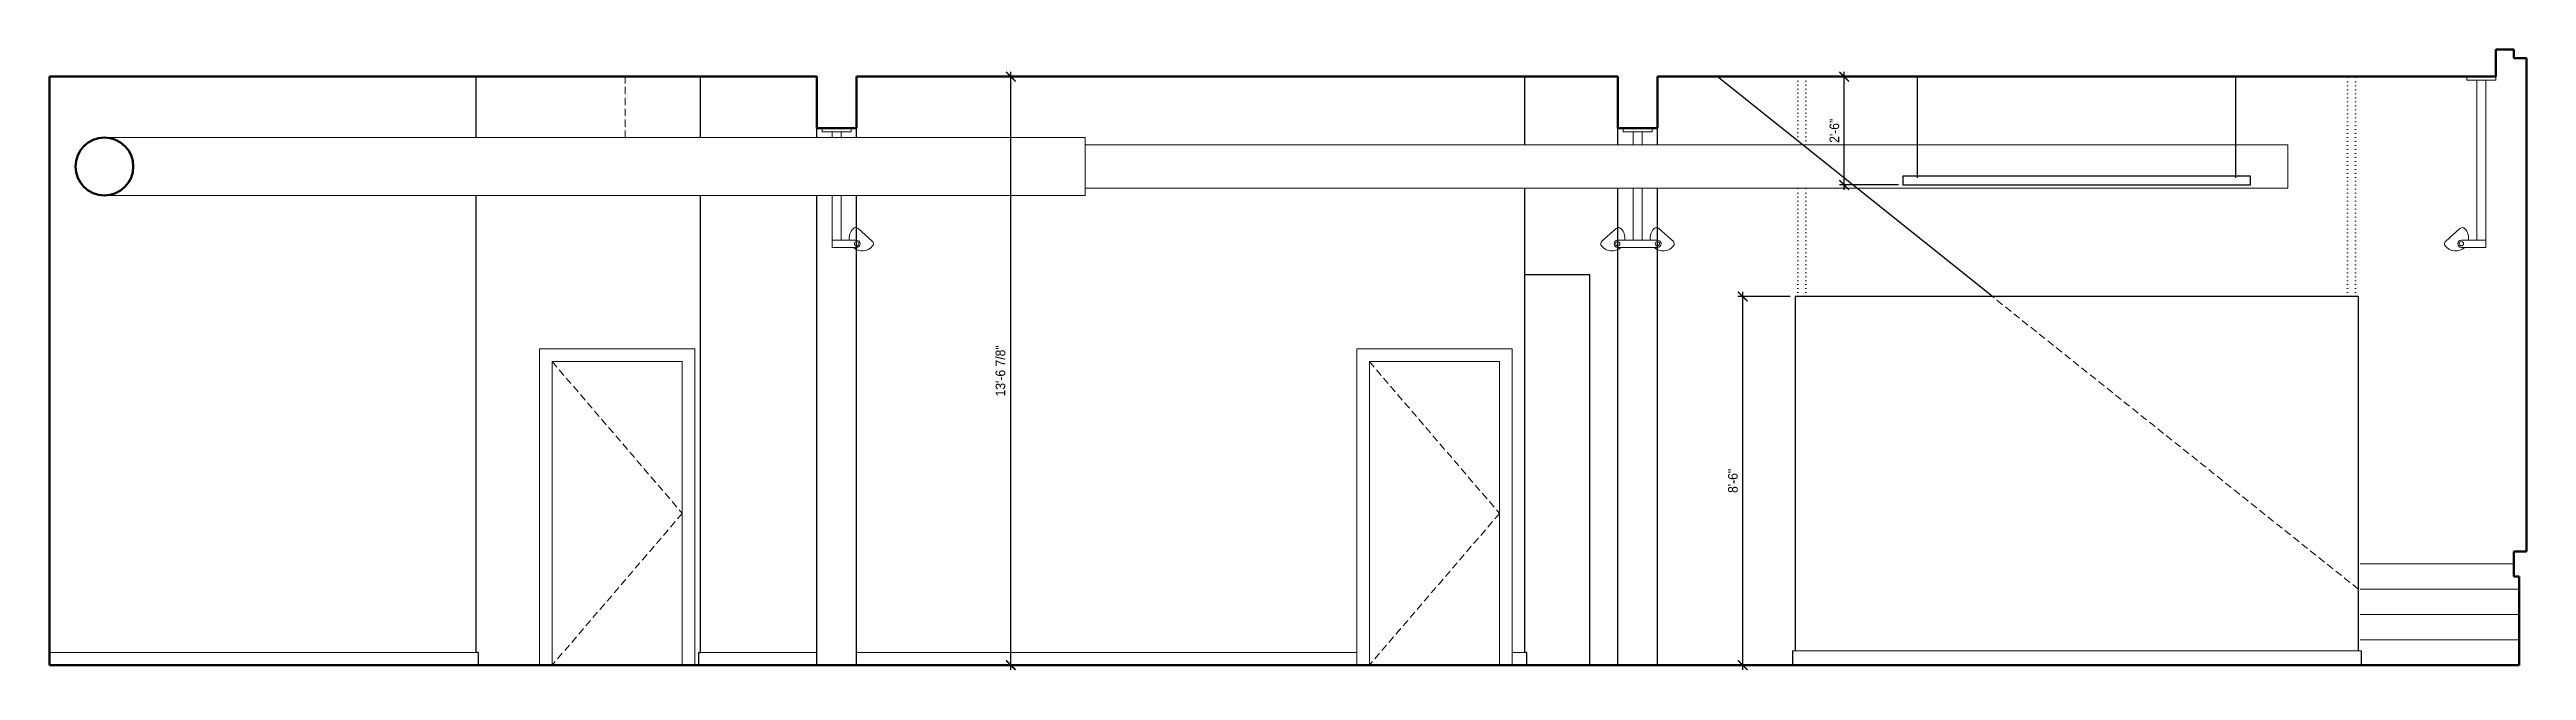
# Model space of a CAD drawing. Header units: inches. Extents: x -3027 to 6920, y -6604 to 320.
# Drawn here: x 2475 to 3161, y -1501 to -1330 of the extents above; entities that cross this region are included whole.
import ezdxf

# ---------------------------------------------------------------- set-up
doc = ezdxf.new("R2010")
doc.units = ezdxf.units.IN
doc.header["$LTSCALE"] = 4
doc.header["$MEASUREMENT"] = 0
doc.header["$PDMODE"] = 35
doc.header["$PDSIZE"] = -5
doc.linetypes.add('DASHED', pattern=[0.75, 0.5, -0.25])
doc.linetypes.add('DOT', pattern=[0.25, 0, -0.25])
doc.layers.get('0').update_dxf_attribs({"linetype": 'CONTINUOUS'})
doc.layers.get('Defpoints').update_dxf_attribs({"linetype": 'CONTINUOUS'})
for name, color, linetype, lineweight in [('A-ELEV-2', 5, 'CONTINUOUS', 25), ('A-ELEV-3', 8, 'CONTINUOUS', 15), ('A-ELEV-BYND', 9, 'DASHED', 9), ('A-ELEV-CUT', 3, 'CONTINUOUS', 50), ('A-ELEV-GHOST', 8, 'DOT', 15), ('A-NOTE-DIM', 8, 'CONTINUOUS', 15)]:
    doc.layers.add(name, color=color, linetype=linetype, lineweight=lineweight)
doc.styles.add('3_8SM', font='swisse.ttf', dxfattribs={"width": 0.9, "height": 2.666667})
doc.dimstyles.new('DIM3_8', dxfattribs={"dimtxt": 2.666667, "dimasz": 2.666667, "dimexe": 1.333333, "dimexo": 1.333333, "dimgap": 1.333333, "dimtad": 1, "dimdec": 4, "dimzin": 11, "dimdsep": 46, "dimlunit": 4, "dimtxsty": '3_8SM', "dimblk": 'ARCHTICK', "dimblk1": 'ARCHTICK', "dimblk2": 'ARCHTICK', "dimsah": 1, "dimcen": 2.666667, "dimdle": 1.333333, "dimclrd": 8, "dimclre": 8, "dimclrt": 8, "dimadec": 0, "dimazin": 0, "dimtfac": 4, "dimtdec": 4, "dimtofl": 0, "dimtmove": 2, "dimatfit": 3, "dimfxl": 1, "dimfrac": 2, "dimtzin": 0, "dimarcsym": 0})

msp = doc.modelspace()

# ---------------------------------------------------------------- blocks, each defined once
blk = doc.blocks.new('_ARCHTICK')
at = {"color": 0, "linetype": 'ByBlock', "const_width": 0.15}
blk.add_lwpolyline([(-0.5, -0.5), (0.5, 0.5)], dxfattribs=at)
blk = doc.blocks.new('*D33')
at = {"layer": 'A-NOTE-DIM', "color": 8, "lineweight": -2, "transparency": 16777216}
for p, q in [((2754.92, -1337.12), (2740.02, -1337.12)), ((2741.35, -1501.33), (2741.35, -1335.79)), ((2747.28, -1500), (2740.02, -1500))]:
    blk.add_line(p, q, dxfattribs=at)
at = {"layer": 'Defpoints', "color": 0, "transparency": 16777216}
for p in [(2741.35, -1337.12), (2756.25, -1337.12), (2748.62, -1500)]:
    blk.add_point(p, dxfattribs=at)
at = {"layer": 'A-NOTE-DIM', "color": 8, "lineweight": -2, "transparency": 16777216, "xscale": 2.666666666666667, "yscale": 2.666666666666667, "zscale": 2.666666666666667}
for p, rotation in [((2741.35, -1337.12), 90), ((2741.35, -1500), 270)]:
    blk.add_blockref('_ARCHTICK', p, dxfattribs=dict(at, rotation=rotation))
at = {"layer": 'A-NOTE-DIM', "color": 8, "transparency": 16777216, "insert": (2738.48, -1418.56), "char_height": 2.6667, "attachment_point": 5, "rotation": 90, "style": '3_8SM'}
blk.add_mtext('13\'-6 7/8" ', dxfattribs=at)
blk = doc.blocks.new('*D34')
at = {"layer": 'A-NOTE-DIM', "color": 8, "lineweight": -2, "transparency": 16777216}
for p, q in [((2943.75, -1501.33), (2943.75, -1396.67)), ((2956.92, -1398), (2942.42, -1398)), ((2971.85, -1500), (2942.42, -1500))]:
    blk.add_line(p, q, dxfattribs=at)
at = {"layer": 'Defpoints', "color": 0, "transparency": 16777216}
for p in [(2943.75, -1398), (2958.25, -1398), (2973.19, -1500)]:
    blk.add_point(p, dxfattribs=at)
at = {"layer": 'A-NOTE-DIM', "color": 8, "lineweight": -2, "transparency": 16777216, "xscale": 2.666666666666667, "yscale": 2.666666666666667, "zscale": 2.666666666666667}
for p, rotation in [((2943.75, -1398), 90), ((2943.75, -1500), 270)]:
    blk.add_blockref('_ARCHTICK', p, dxfattribs=dict(at, rotation=rotation))
at = {"layer": 'A-NOTE-DIM', "color": 8, "transparency": 16777216, "insert": (2941.05, -1449), "char_height": 2.667, "attachment_point": 5, "rotation": 90, "style": '3_8SM'}
blk.add_mtext('8\'-6" ', dxfattribs=at)
blk = doc.blocks.new('*D38')
at = {"layer": 'A-NOTE-DIM', "color": 8, "lineweight": -2, "transparency": 16777216}
for p, q in [((2990.79, -1337.12), (2970.49, -1337.12)), ((2971.82, -1368.46), (2971.82, -1335.79)), ((2986.79, -1367.12), (2970.49, -1367.12))]:
    blk.add_line(p, q, dxfattribs=at)
at = {"layer": 'Defpoints', "color": 0, "transparency": 16777216}
for p in [(2971.82, -1337.12), (2992.13, -1337.12), (2988.13, -1367.12)]:
    blk.add_point(p, dxfattribs=at)
at = {"layer": 'A-NOTE-DIM', "color": 8, "lineweight": -2, "transparency": 16777216, "xscale": 2.666666666666667, "yscale": 2.666666666666667, "zscale": 2.666666666666667}
for p, rotation in [((2971.82, -1337.12), 90), ((2971.82, -1367.12), 270)]:
    blk.add_blockref('_ARCHTICK', p, dxfattribs=dict(at, rotation=rotation))
at = {"layer": 'A-NOTE-DIM', "color": 8, "transparency": 16777216, "insert": (2969.12, -1352.12), "char_height": 2.667, "attachment_point": 5, "rotation": 90, "style": '3_8SM'}
blk.add_mtext('2\'-6" ', dxfattribs=at)

# ---------------------------------------------------------------- dimensions: what is measured, and where the dimension line sits
at = {"layer": 'A-NOTE-DIM'}
for base, p1, p2, picture, middle in [((2741.35057, -1337.125), (2748.61811, -1500), (2756.24903, -1337.125), '*D33', (2738.47746, -1418.5625)), ((2971.82207, -1337.125), (2988.1252, -1367.125), (2992.1252, -1337.125), '*D38', (2969.11844, -1352.125)), ((2943.75151, -1398), (2973.18504, -1500), (2958.2502, -1398), '*D34', (2941.04789, -1449))]:
    dim = msp.add_linear_dim(base=base, p1=p1, p2=p2, angle=90, dimstyle='DIM3_8', override={"dimpost": ' '}, dxfattribs=at)
    dim.commit()
    dim.dimension.update_dxf_attribs({"geometry": picture, "text_midpoint": middle})

# ---------------------------------------------------------------- linework, layer by layer
at = {"layer": 'A-ELEV-2'}
for p, q in [((2593.4998, -1354), (2593.4998, -1337.125)), ((2655.4998, -1354), (2655.4998, -1337.125)), ((2883.4998, -1356), (2883.4998, -1337.125)), ((3012.79083, -1398), (2936.69708, -1337.125)), ((2992.1252, -1365.125), (2992.1252, -1337.125)), ((3080.1252, -1365.125), (3080.1252, -1337.125)), ((2687.67077, -1354), (2687.67077, -1351.375)), ((2698.67077, -1354), (2698.67077, -1351.375)), ((2909.17077, -1356), (2909.17077, -1351.375)), ((2920.17077, -1356), (2920.17077, -1351.375)), ((2593.4998, -1496.5), (2593.4998, -1370)), ((2655.4998, -1496.5), (2655.4998, -1370)), ((2687.67077, -1500), (2687.67077, -1370)), ((2698.67077, -1500), (2698.67077, -1370)), ((2883.4998, -1496.5), (2883.4998, -1368)), ((2909.17077, -1500), (2909.17077, -1368)), ((2920.17077, -1500), (2920.17077, -1368)), ((2901.4998, -1392), (2883.4998, -1392)), ((2901.4998, -1500), (2901.4998, -1392)), ((3114.0002, -1398), (2958.2502, -1398)), ((2958.2502, -1398), (2958.2502, -1496)), ((3114.0002, -1398), (3114.0002, -1496)), ((2687.67077, -1500), (2687.67077, -1419.73107)), ((2593.9998, -1496.5), (2593.4998, -1496.5)), ((2593.9998, -1496.5), (2593.9998, -1500)), ((2654.9998, -1496.5), (2654.9998, -1500)), ((2654.9998, -1496.5), (2655.4998, -1496.5)), ((2883.9998, -1496.5), (2883.4998, -1496.5)), ((2883.9998, -1496.5), (2883.9998, -1500)), ((2957.5002, -1496), (2957.5002, -1500)), ((3114.7502, -1496), (3114.7502, -1500))]:
    msp.add_line(p, q, dxfattribs=at)
msp.add_lwpolyline([(2988.1252, -1364.625), (3084.1252, -1364.625), (3084.1252, -1367.125), (2988.1252, -1367.125)], close=True, dxfattribs=at)
at = {"layer": 'A-ELEV-3'}
for p, q in [((3160.5002, -1332), (3160.5002, -1468.5)), ((2761.92821, -1354), (2490.66686, -1354)), ((2761.92821, -1370), (2761.92821, -1354)), ((3094.5002, -1356), (2761.92821, -1356)), ((3094.5002, -1368), (3094.5002, -1356)), ((2761.92821, -1370), (2490.66686, -1370)), ((3094.5002, -1368), (2761.92821, -1368)), ((2691.92077, -1382.375), (2698.67077, -1382.375)), ((2691.92077, -1382.375), (2691.92077, -1384.375)), ((2703.00571, -1382.62675), (2699.09057, -1379.17162)), ((2699.67077, -1383.375), (2699.67077, -1383.375)), ((2904.83583, -1382.62675), (2908.75096, -1379.17162)), ((2924.50571, -1382.62675), (2920.59057, -1379.17162)), ((3138.16526, -1382.62675), (3142.0804, -1379.17162)), ((3141.5002, -1383.375), (3141.5002, -1383.375)), ((3149.2502, -1382.375), (3142.5002, -1382.375)), ((3149.2502, -1382.375), (3149.2502, -1384.375)), ((2698.67077, -1384.375), (2691.92077, -1384.375)), ((3142.5002, -1384.375), (3149.2502, -1384.375)), ((2610.9998, -1412.5), (2610.9998, -1500)), ((2653.9998, -1412.5), (2610.9998, -1412.5)), ((2614.4998, -1416), (2614.4998, -1500)), ((2653.9998, -1500), (2653.9998, -1412.5)), ((2879.9998, -1412.5), (2836.9998, -1412.5)), ((2836.9998, -1412.5), (2836.9998, -1500)), ((2876.4998, -1416), (2840.4998, -1416)), ((2840.4998, -1416), (2840.4998, -1500)), ((2876.4998, -1500), (2876.4998, -1416)), ((2879.9998, -1500), (2879.9998, -1412.5)), ((3157.0002, -1472), (3114.5002, -1472)), ((3158.5002, -1479), (3114.5002, -1479)), ((3158.5002, -1486), (3114.5002, -1486)), ((3158.5002, -1493), (3114.5002, -1493)), ((2475.4998, -1496.5), (2593.4998, -1496.5)), ((2687.67077, -1496.5), (2655.4998, -1496.5)), ((2836.9998, -1496.5), (2698.67077, -1496.5)), ((2879.9998, -1496.5), (2883.4998, -1496.5)), ((3114.7502, -1496), (2957.5002, -1496))]:
    msp.add_line(p, q, dxfattribs=at)
for points in [[(3152.0002, -1337.125), (3144.0002, -1337.125), (3144.0002, -1338.125), (3152.0002, -1338.125)], [(3149.2502, -1338.125), (3146.7502, -1338.125), (3146.7502, -1382.375), (3149.2502, -1382.375)], [(2689.17077, -1351.375), (2697.17077, -1351.375), (2697.17077, -1352.375), (2689.17077, -1352.375)], [(2910.67077, -1351.375), (2918.67077, -1351.375), (2918.67077, -1352.375), (2910.67077, -1352.375)], [(2650.4998, -1416), (2614.4998, -1416), (2614.4998, -1500), (2650.4998, -1500)], [(2876.4998, -1416), (2840.4998, -1416), (2840.4998, -1500), (2876.4998, -1500)]]:
    msp.add_lwpolyline(points, close=True, dxfattribs=at)
for points in [[(2691.92077, -1354), (2691.92077, -1352.375), (2694.42077, -1352.375), (2694.42077, -1354)], [(2913.42077, -1356), (2913.42077, -1352.375), (2915.92077, -1352.375), (2915.92077, -1356)], [(2694.42077, -1370), (2694.42077, -1382.375), (2691.92077, -1382.375), (2691.92077, -1370)], [(2915.92077, -1368), (2915.92077, -1382.375), (2913.42077, -1382.375), (2913.42077, -1368)]]:
    msp.add_lwpolyline(points, dxfattribs=at)
msp.add_lwpolyline([(2909.17077, -1382.375), (2920.17077, -1382.375, -0.414213562), (2921.17077, -1383.375), (2921.17077, -1383.375, -0.414213562), (2920.17077, -1384.375), (2909.17077, -1384.375, -0.414213562), (2908.17077, -1383.375), (2908.17077, -1383.375, -0.414213562)], format="xyb", close=True, dxfattribs=at)
for centre in [(2698.67077, -1383.375), (2909.17077, -1383.375), (2920.17077, -1383.375), (3142.5002, -1383.375)]:
    msp.add_circle(centre, 0.6, dxfattribs=at)
for centre, radius, start, end in [((2700.28837, -1381.76011), 3.61506, 135.32183597, 189.7930811), ((2698.42888, -1379.92141), 1, 48.57147217, 135.32183597), ((2698.67077, -1383.375), 1, 0, 90), ((2698.67077, -1383.375), 1, 270, 0), ((2702.34402, -1383.37653), 1, 321.82110837, 48.57147217), ((2905.49751, -1383.37653), 1, 131.42852783, 218.17889163), ((2909.41265, -1379.92141), 1, 44.67816403, 131.42852783), ((2907.55317, -1381.76011), 3.61506, 350.2069189, 44.67816403), ((2921.78837, -1381.76011), 3.61506, 135.32183597, 189.7930811), ((2919.92888, -1379.92141), 1, 48.57147217, 135.32183597), ((2923.84402, -1383.37653), 1, 321.82110837, 48.57147217), ((3138.82695, -1383.37653), 1, 131.42852783, 218.17889163), ((3142.5002, -1383.375), 1, 90, 180), ((3142.5002, -1383.375), 1, 180, 270), ((3142.74208, -1379.92141), 1, 44.67816403, 131.42852783), ((3140.8826, -1381.76011), 3.61506, 350.2069189, 44.67816403), ((2700.28837, -1381.76011), 3.61506, 226.33029316, 321.82110837), ((2907.55317, -1381.76011), 3.61506, 218.17889163, 313.66970684), ((2921.78837, -1381.76011), 3.61506, 226.33029316, 321.82110837), ((3140.8826, -1381.76011), 3.61506, 218.17889163, 313.66970684)]:
    msp.add_arc(centre, radius, start, end, dxfattribs=at)
at = {"layer": 'A-ELEV-BYND'}
for p, q in [((2634.67077, -1354), (2634.67077, -1337.125)), ((3114.0002, -1478.9675), (3012.79083, -1398))]:
    msp.add_line(p, q, dxfattribs=at)
for points in [[(2614.4998, -1416), (2650.4998, -1458), (2614.4998, -1500)], [(2840.4998, -1416), (2876.4998, -1458), (2840.4998, -1500)]]:
    msp.add_lwpolyline(points, dxfattribs=at)
at = {"layer": 'A-ELEV-CUT'}
for p, q in [((3152.0002, -1337.125), (3152.0002, -1329.625)), ((3152.0002, -1329.625), (3157.0002, -1329.625)), ((3157.0002, -1332), (3157.0002, -1329.625)), ((3157.0002, -1332), (3160.5002, -1332)), ((3160.5002, -1468.5), (3160.5002, -1332)), ((2475.4998, -1500), (2475.4998, -1337.125)), ((2475.4998, -1337.125), (2687.67077, -1337.125)), ((2687.67077, -1351.375), (2687.67077, -1337.125)), ((2698.67077, -1337.125), (2909.17077, -1337.125)), ((2698.67077, -1351.375), (2698.67077, -1337.125)), ((2909.17077, -1351.375), (2909.17077, -1337.125)), ((2920.17077, -1337.125), (3152.0002, -1337.125)), ((2920.17077, -1351.375), (2920.17077, -1337.125)), ((2698.67077, -1351.375), (2687.67077, -1351.375)), ((2920.17077, -1351.375), (2909.17077, -1351.375)), ((3157.0002, -1475.5), (3157.0002, -1468.5)), ((3157.0002, -1468.5), (3160.5002, -1468.5)), ((3158.5002, -1475.5), (3157.0002, -1475.5)), ((3158.5002, -1500), (3158.5002, -1475.5)), ((3158.5002, -1500), (2475.4998, -1500))]:
    msp.add_line(p, q, dxfattribs=at)
msp.add_circle((2490.66686, -1362), 8, dxfattribs=at)
at = {"layer": 'A-ELEV-GHOST'}
for p, q in [((2959.0002, -1356), (2959.0002, -1337.125)), ((2961.2502, -1356), (2961.2502, -1337.125)), ((3111.0002, -1398), (3111.0002, -1337.125)), ((3113.2502, -1398), (3113.2502, -1337.125)), ((2959.0002, -1398), (2959.0002, -1368)), ((2961.2502, -1398), (2961.2502, -1368))]:
    msp.add_line(p, q, dxfattribs=at)

msp.set_redraw_order([(e.dxf.handle, doc.entitydb.next_handle()) for e in msp.query("TEXT MTEXT ATTDEF DIMENSION ARC_DIMENSION")])  # texts and dimensions are drawn at this point

doc.saveas('drawing.dxf')
